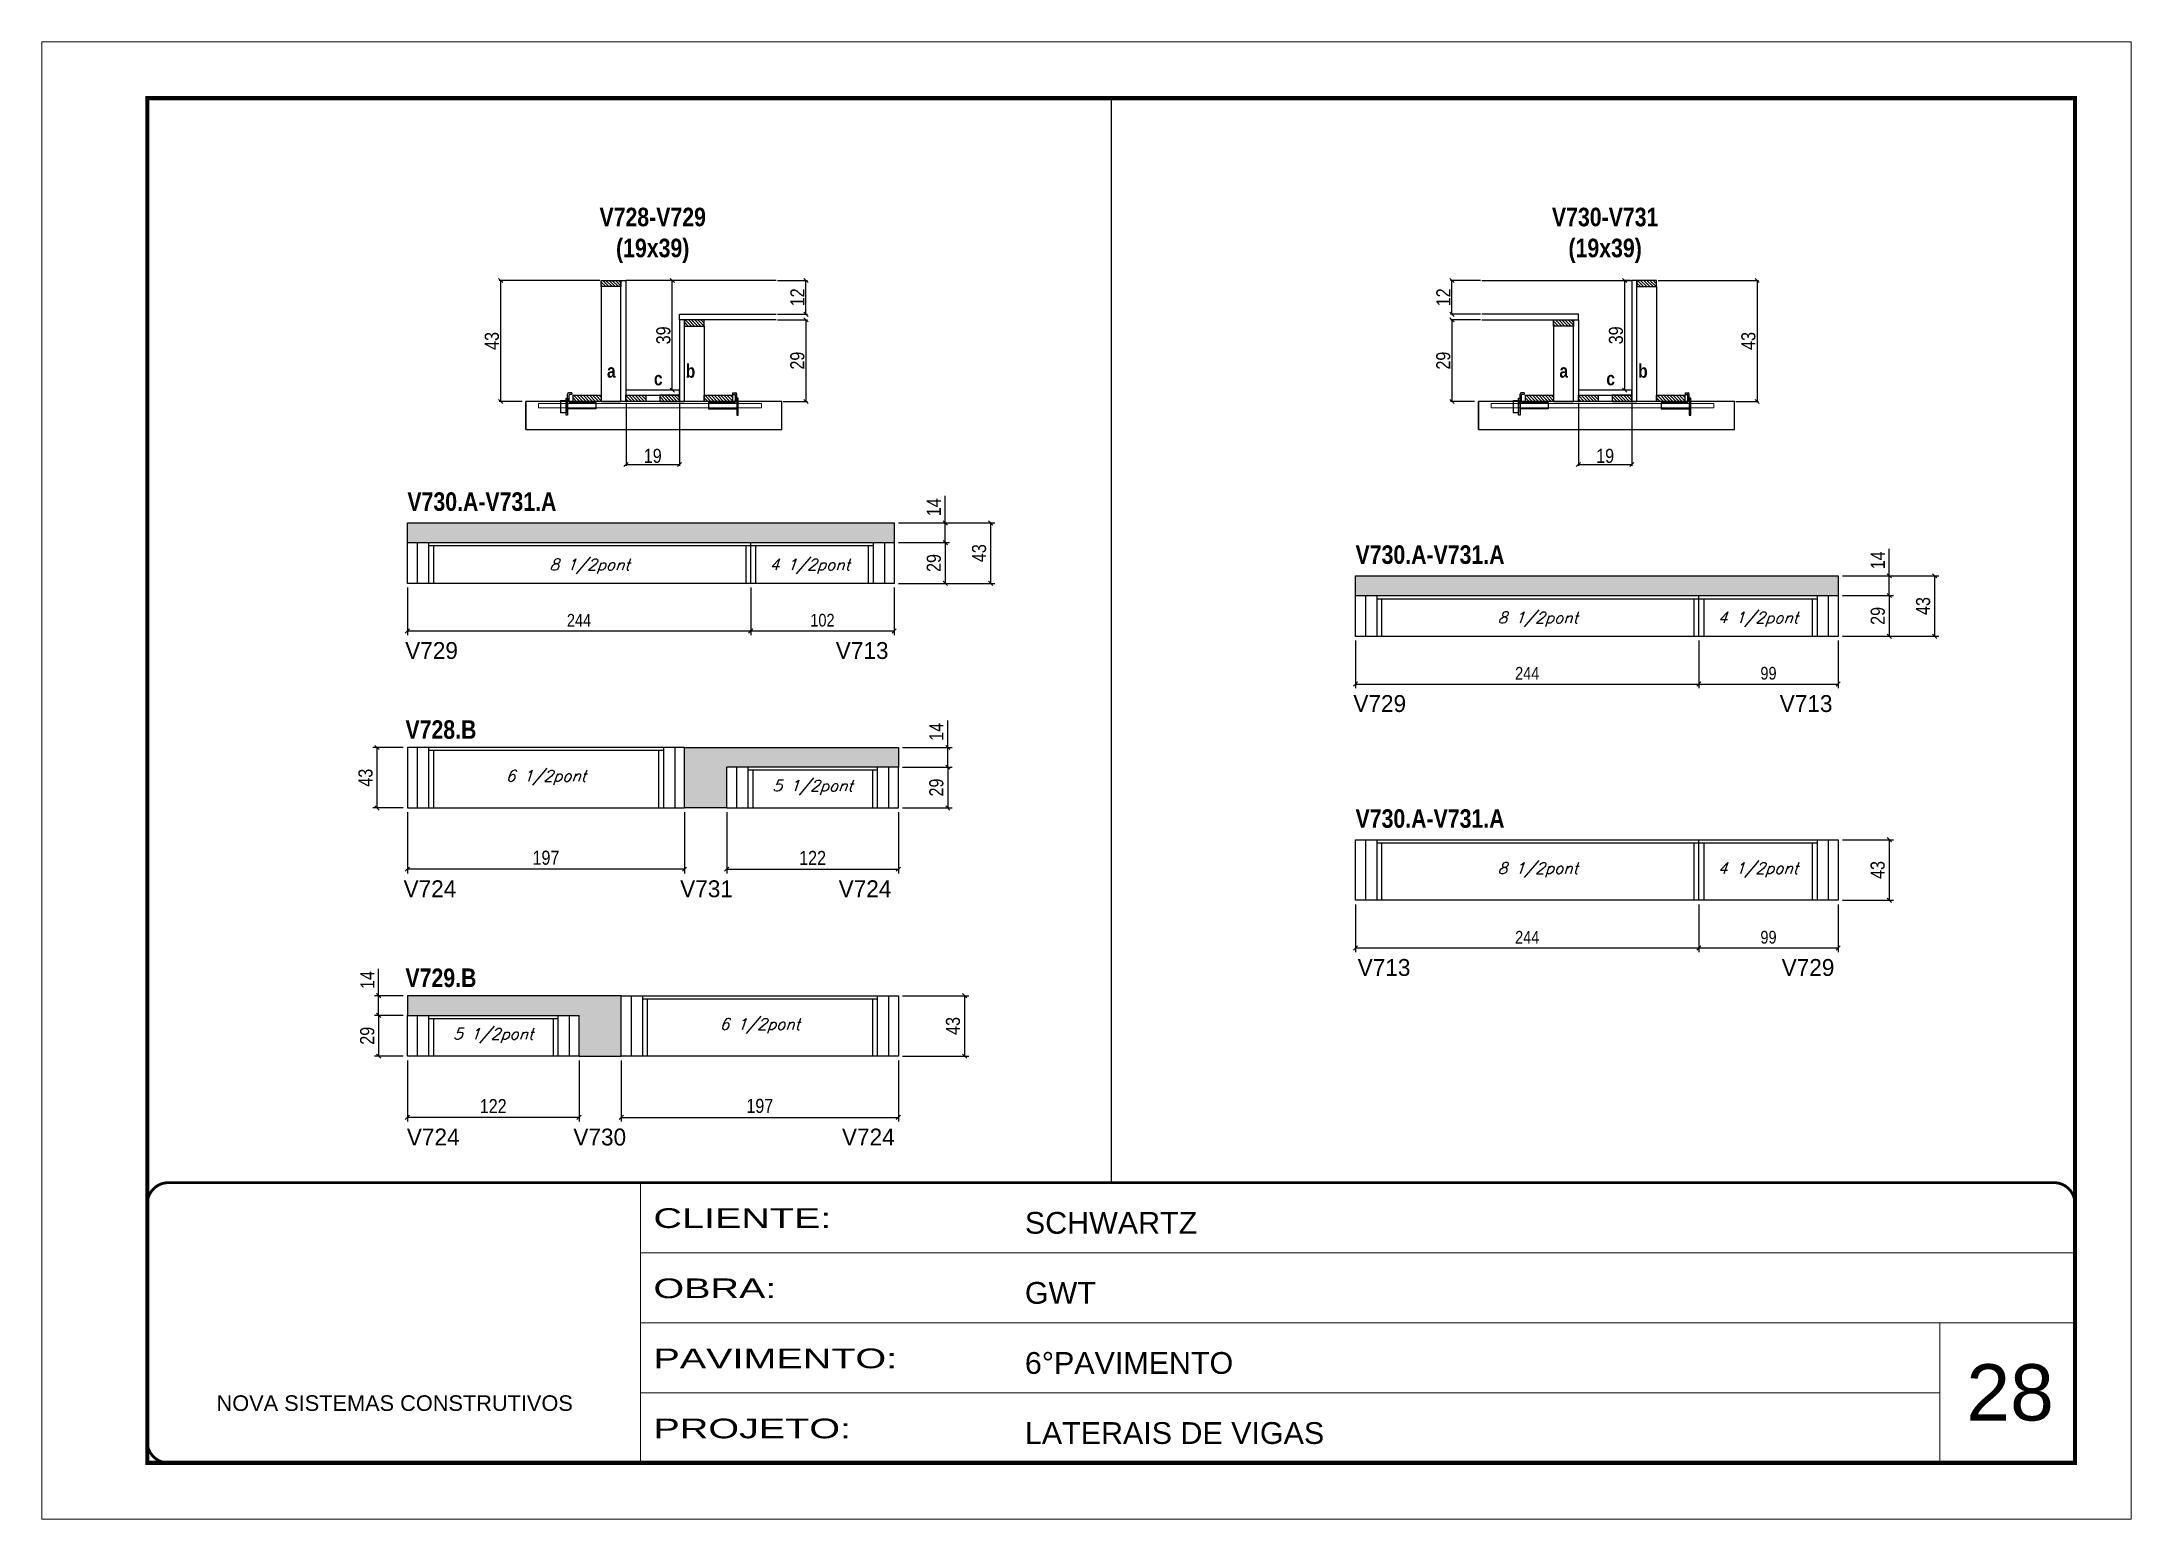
# Model space of a CAD drawing. Extents: x 13154 to 22413, y 1253 to 30260.
# Drawn here: x 17923 to 19408, y 21928 to 22978 of the extents above; entities that cross this region are included whole.
import ezdxf

# ---------------------------------------------------------------- set-up
doc = ezdxf.new("R2010")
doc.units = 0
doc.linetypes.add('CONTINUO', pattern=[0])
doc.linetypes.add('DASHED', pattern=[0.75, 0.5, -0.25])
for name, color, linetype in [('5', 5, 'Continuous'), ('barrote', 251, 'Continuous'), ('COTA', 241, 'Continuous'), ('detalhes', 4, 'Continuous'), ('NOMENCLATURA', 7, 'Continuous'), ('Painéis', 200, 'Continuous'), ('presilha', 1, 'Continuous'), ('SARR_2.2x10', 60, 'Continuous'), ('SARR_2.2x7', 40, 'Continuous'), ('SARR_3.5x7', 81, 'Continuous'), ('texto', 7, 'Continuous')]:
    doc.layers.add(name, color=color, linetype=linetype)
for name, color, linetype, lineweight in [('CARIMBO', 255, 'Continuous', 9), ('CONCRETO', 251, 'Continuous', 25), ('Folhas', 255, 'Continuous', 9), ('SARRAFO DE PRESSAO', 251, 'DASHED', 9), ('SCO-___-LAJ', 2, 'Continuous', 0)]:
    doc.layers.add(name, color=color, linetype=linetype, lineweight=lineweight)
doc.styles.add('ARIAL', font='arial.ttf')
doc.styles.add('COTA TECNICA', font='techl___.ttf', dxfattribs={"height": 10})
doc.styles.add('COTA TECNICA 2X', font='techl___.ttf', dxfattribs={"height": 10})
doc.styles.add('COTA TECNICA-50', font='techl___.ttf', dxfattribs={"height": 9})
doc.styles.add('Romans', font='romans.shx')
doc.styles.add('ROMAS860', font='ROMAS860.SHX')
doc.styles.add('TECNICA', font='techb___.ttf', dxfattribs={"height": 10})
doc.styles.add('Tecnologia', font='')
doc.styles.get('Tecnologia').set_extended_font_data('Forgotten Futurist')
doc.dimstyles.new('COTA PAINEL-50', dxfattribs={"dimtxt": 9, "dimasz": 3, "dimexe": 3, "dimexo": 3, "dimgap": 3, "dimtad": 1, "dimdec": 1, "dimzin": 12, "dimdsep": 46, "dimtxsty": 'COTA TECNICA-50', "dimblk1": 'OBLIQUE', "dimblk2": 'OBLIQUE', "dimsah": 1, "dimcen": 0.9, "dimclrd": 4, "dimclre": 4, "dimclrt": 240, "dimadec": 1, "dimazin": 3, "dimtfac": 1, "dimtdec": 1, "dimtmove": 0, "dimatfit": 3, "dimfxl": 1, "dimtolj": 1, "dimtzin": 12, "dimarcsym": 0})
doc.dimstyles.new('PAINEL', dxfattribs={"dimtxt": 10, "dimasz": 3, "dimexe": 3, "dimexo": 3, "dimgap": 3, "dimtad": 1, "dimdec": 1, "dimzin": 12, "dimdsep": 46, "dimtxsty": 'COTA TECNICA', "dimblk1": 'OBLIQUE', "dimblk2": 'OBLIQUE', "dimsah": 1, "dimcen": 0.9, "dimclrd": 4, "dimclre": 4, "dimclrt": 240, "dimadec": 1, "dimazin": 3, "dimtfac": 1, "dimtdec": 1, "dimtmove": 0, "dimatfit": 3, "dimfxl": 1, "dimtolj": 1, "dimtzin": 12, "dimarcsym": 0})
doc.dimstyles.new('SECAO', dxfattribs={"dimscale": 0.333333, "dimtxt": 5, "dimasz": 9, "dimexe": 3, "dimexo": 3, "dimgap": 3, "dimtad": 1, "dimdec": 1, "dimlfac": 0.5, "dimzin": 12, "dimdsep": 46, "dimtxsty": 'COTA TECNICA 2X', "dimblk1": 'OBLIQUE', "dimblk2": 'OBLIQUE', "dimsah": 1, "dimcen": 0.9, "dimclrd": 4, "dimclre": 4, "dimclrt": 240, "dimadec": 1, "dimazin": 3, "dimtfac": 1, "dimtdec": 1, "dimtmove": 0, "dimatfit": 3, "dimfxl": 1, "dimtolj": 1, "dimtzin": 12, "dimarcsym": 0})

msp = doc.modelspace()

# ---------------------------------------------------------------- texts
at = {"layer": '5', "linetype": 'Continuous', "style": 'ROMAS860'}
for s, rotation, p in [('V729', 359.99996, (18181.16, 22539.11)), ('V713', 359.99996, (18487.19, 22539.11)), ('V729', 359.99996, (18855.05, 22501.42)), ('V713', 359.99996, (19158.08, 22501.42)), ('V724', 359.99996, (18180, 22369.78)), ('V731', 359.99996, (18376.6, 22369.78)), ('V724', 359.99996, (18489.23, 22369.78)), ('V713', 0.00004, (18858.13, 22313.84)), ('V729', 0.00004, (19159.45, 22313.84)), ('V724', 0.00004, (18182.35, 22193.36)), ('V730', 0.00004, (18300.69, 22193.36)), ('V724', 0.00004, (18491.58, 22193.36))]:
    msp.add_text(s, height=12, rotation=rotation, dxfattribs=at).set_placement(p)
at = {"layer": 'CARIMBO', "style": 'ARIAL'}
msp.add_text('28', height=40, dxfattribs=at).set_placement((19290.74, 21997.87))
at = {"layer": 'detalhes', "style": 'TECNICA'}
for s, p in [('a', (18324.59, 22739)), ('c', (18357.93, 22733.57)), ('b', (18380.57, 22738.99)), ('a', (19001.51, 22739)), ('c', (19034.85, 22733.57)), ('b', (19057.49, 22738.99))]:
    msp.add_text(s, height=9.6, dxfattribs=at).set_placement(p)
at = {"layer": 'NOMENCLATURA', "style": 'TECNICA'}
for s, p in [('V730.A-V731.A', (18182.72, 22644.36)), ('V730.A-V731.A', (18856.61, 22606.67)), ('V728.B', (18181.34, 22482.34)), ('V730.A-V731.A', (18856.61, 22419.09)), ('V729.B', (18181.34, 22305.93))]:
    msp.add_text(s, height=13.2, dxfattribs=at).set_placement(p)
at = {"layer": 'NOMENCLATURA', "char_height": 13.2, "attachment_point": 2, "style": 'TECNICA'}
for s, insert in [('V728-V729\\P(19x39)', (18357.07, 22859.8)), ('V730-V731\\P(19x39)', (19033.99, 22859.8))]:
    msp.add_mtext_dynamic_manual_height_columns(s, width=300.2766, gutter_width=1, heights=[0], dxfattribs=dict(at, insert=insert))
at = {"layer": 'texto', "color": 2, "char_height": 8, "attachment_point": 5, "style": 'Romans'}
for s, insert in [('{\\Q19;\\C256;8 1/2pont}', (18312.22, 22604.84)), ('{\\Q19;\\C256;4 1/2pont}', (18468.72, 22604.84)), ('{\\Q19;\\C256;8 1/2pont}', (18986.11, 22567.15)), ('{\\Q19;\\C256;4 1/2pont}', (19142.61, 22567.15)), ('{\\Q19;\\C256;6 1/2pont}', (18281.22, 22454.72)), ('{\\Q19;\\C256;5 1/2pont}', (18470.72, 22447.72)), ('{\\Q19;\\C256;8 1/2pont}', (18986.11, 22389.07)), ('{\\Q19;\\C256;4 1/2pont}', (19142.61, 22389.07)), ('{\\Q19;\\C256;5 1/2pont}', (18243.72, 22271.3)), ('{\\Q19;\\C256;6 1/2pont}', (18433.22, 22278.3))]:
    msp.add_mtext(s, dxfattribs=dict(at, insert=insert))

# ---------------------------------------------------------------- blocks, each defined once
blk = doc.blocks.new('9999999999')
at = {"color": 30, "linetype": 'CONTINUO'}
for p, q in [((98564.6, 34230.2), (98564.6, 34429.4)), ((98564.6, 34379.6), (99584, 34379.6)), ((98564.6, 34329.8), (99488, 34329.8)), ((99584, 34329.8), (99488, 34329.8)), ((99488, 34329.8), (99488, 34230.2)), ((98564.6, 34280), (99488, 34280))]:
    blk.add_line(p, q, dxfattribs=at)
at = {"color": 30, "linetype": 'CONTINUO', "const_width": 2}
blk.add_lwpolyline([(99584, 34230.2), (99584, 34414.4, 0.414214), (99569, 34429.4), (98229, 34429.4, 0.414214), (98214, 34414.4), (98214, 34245.2, 0.414214), (98229, 34230.2), (99584, 34230.2)], format="xyb", dxfattribs=at)
at = {"layer": 'Folhas'}
blk.add_lwpolyline([(98139, 34190.2), (99624, 34190.2), (99624, 35240.2), (98139, 35240.2)], close=True, dxfattribs=at)
at = {"layer": 'Folhas', "color": 30, "const_width": 3}
blk.add_lwpolyline([(98214, 34230.2), (99584, 34230.2), (99584, 35200.2), (98214, 35200.2)], close=True, dxfattribs=at)
at = {"color": 7, "linetype": 'Continuous', "ltscale": 5, "style": 'ARIAL'}
for s, height, p in [('SCHWARTZ', 15.48, (98837.7, 34393.1)), ('GWT', 15.48, (98837.7, 34343.3)), ('6°PAVIMENTO', 15.483, (98837.7, 34293.5)), ('NOVA SISTEMAS CONSTRUTIVOS', 11.059, (98263.2, 34267.2)), ('LATERAIS DE VIGAS', 15.483, (98837.7, 34243.7))]:
    blk.add_text(s, height=height, dxfattribs=at).set_placement(p)
at = {"layer": 'Folhas', "color": 7, "style": 'Tecnologia', "width": 1.5}
for s, p in [('CLIENTE:', (98573.7, 34397.2)), ('OBRA:', (98573.7, 34347.3)), ('PAVIMENTO:', (98573.7, 34297.5)), ('PROJETO:', (98573.7, 34247.7))]:
    blk.add_text(s, height=14, dxfattribs=at).set_placement(p)
blk = doc.blocks.new('PRESILHA METÁLICA 1')
at = {"layer": 'presilha'}
for p, q in [((0, 13), (6, 13)), ((0, 13), (0, 0)), ((6, 0), (0, 0)), ((6, 15.5), (7.5, 15.5)), ((6, -2.5), (6, 15.5)), ((6, 13), (6, 0)), ((7.5, 10.6), (7.5, 19.9)), ((7.5, 15.5), (7.5, -2.5)), ((37.5, 4.1), (7.5, 4.1)), ((12, 21), (8.6, 21)), ((9, 11.6), (9, 18.9)), ((12, 19.5), (9.6, 19.5)), ((37.5, 11), (9.6, 11)), ((12, 21), (12, 19.5)), ((37.5, 11), (37.5, 4.1)), ((7.5, -2.5), (6, -2.5))]:
    blk.add_line(p, q, dxfattribs=at)
for centre, radius, start, end in [((8.6, 19.9), 1.14, 90, 180), ((9.6, 18.9), 0.57, 90, 180), ((9.6, 11.6), 0.57, 180, 270)]:
    blk.add_arc(centre, radius, start, end, dxfattribs=at)
blk = doc.blocks.new('PRESILHA METÁLICA 2')
at = {"layer": 'presilha'}
for p, q in [((-5.2, 23.5), (-5.2, 22)), ((-5.2, 23.5), (-1.9, 23.5)), ((-0.8, 14.6), (-0.8, 22.4)), ((-30.8, 13.5), (-30.8, 6.6)), ((-30.8, 13.5), (-2.8, 13.5)), ((-30.8, 6.6), (-0.8, 6.6)), ((-5.2, 22), (-2.8, 22)), ((-2.2, 14.1), (-2.2, 21.4)), ((0.8, 18), (-0.8, 18)), ((-0.8, 18), (-0.8, 0)), ((-0.8, 0), (0.8, 0)), ((0.8, 0), (0.8, 18))]:
    blk.add_line(p, q, dxfattribs=at)
for centre, radius, start, end in [((-1.9, 22.4), 1.14, 0, 90), ((-2.8, 21.4), 0.57, 0, 90), ((-2.8, 14.1), 0.57, 270, 0)]:
    blk.add_arc(centre, radius, start, end, dxfattribs=at)
blk = doc.blocks.new('_Oblique')
at = {"color": 0, "linetype": 'ByBlock', "lineweight": -2}
blk.add_line((-0.5, -0.5), (0.5, 0.5), dxfattribs=at)
blk = doc.blocks.new('*D997')
at = {"layer": 'COTA', "color": 4, "lineweight": -2, "transparency": 16777216}
for p, q in [((19071.6, 22808.1), (19143, 22808.1)), ((19142, 22808.1), (19142, 22722.1)), ((19126.8, 22722.1), (19143, 22722.1))]:
    blk.add_line(p, q, dxfattribs=at)
at = {"layer": 'Defpoints', "color": 0, "transparency": 16777216}
for p in [(19070.6, 22808.1), (19125.8, 22722.1), (19142, 22722.1)]:
    blk.add_point(p, dxfattribs=at)
at = {"layer": 'COTA', "color": 4, "lineweight": -2, "transparency": 16777216, "xscale": 3, "yscale": 3, "zscale": 3}
for p, rotation in [((19142, 22808.1), 90), ((19142, 22722.1), 270)]:
    blk.add_blockref('_Oblique', p, dxfattribs=dict(at, rotation=rotation))
at = {"layer": 'COTA', "color": 240, "transparency": 16777216, "insert": (19135.8, 22765.1), "char_height": 10, "attachment_point": 5, "rotation": 90, "style": 'COTA TECNICA 2X'}
blk.add_mtext('\\A1;43', dxfattribs=at)
blk = doc.blocks.new('*D999')
at = {"layer": 'COTA', "color": 4, "lineweight": -2, "transparency": 16777216}
for p, q in [((18945.3, 22780.1), (18924.1, 22780.1)), ((18925.1, 22780.1), (18925.1, 22722.1)), ((18941.2, 22722.1), (18924.1, 22722.1))]:
    blk.add_line(p, q, dxfattribs=at)
at = {"layer": 'Defpoints', "color": 0, "transparency": 16777216}
for p in [(18946.3, 22780.1), (18925.1, 22722.1), (18942.2, 22722.1)]:
    blk.add_point(p, dxfattribs=at)
at = {"layer": 'COTA', "color": 4, "lineweight": -2, "transparency": 16777216, "xscale": 3, "yscale": 3, "zscale": 3}
for p, rotation in [((18925.1, 22780.1), 90), ((18925.1, 22722.1), 270)]:
    blk.add_blockref('_Oblique', p, dxfattribs=dict(at, rotation=rotation))
at = {"layer": 'COTA', "color": 240, "transparency": 16777216, "insert": (18919, 22751.1), "char_height": 10, "attachment_point": 5, "rotation": 90, "style": 'COTA TECNICA 2X'}
blk.add_mtext('\\A1;29', dxfattribs=at)
blk = doc.blocks.new('*D1000')
at = {"layer": 'COTA', "color": 4, "lineweight": -2, "transparency": 16777216}
for p, q in [((19052, 22808.1), (19046.9, 22808.1)), ((19047.9, 22730.1), (19047.9, 22808.1)), ((19052, 22730.1), (19046.9, 22730.1))]:
    blk.add_line(p, q, dxfattribs=at)
at = {"layer": 'Defpoints', "color": 0, "transparency": 16777216}
for p in [(19047.9, 22808.1), (19053, 22808.1), (19053, 22730.1)]:
    blk.add_point(p, dxfattribs=at)
at = {"layer": 'COTA', "color": 4, "lineweight": -2, "transparency": 16777216, "xscale": 3, "yscale": 3, "zscale": 3}
for p, rotation in [((19047.9, 22808.1), 90), ((19047.9, 22730.1), 270)]:
    blk.add_blockref('_Oblique', p, dxfattribs=dict(at, rotation=rotation))
at = {"layer": 'COTA', "color": 240, "transparency": 16777216, "insert": (19041.7, 22769.1), "char_height": 10, "attachment_point": 5, "rotation": 90, "style": 'COTA TECNICA 2X'}
blk.add_mtext('\\A1;39', dxfattribs=at)
blk = doc.blocks.new('*D1001')
at = {"layer": 'COTA', "color": 4, "lineweight": -2, "transparency": 16777216}
for p, q in [((18945.3, 22808.1), (18924.1, 22808.1)), ((18925.1, 22784.1), (18925.1, 22808.1)), ((18945.3, 22784.1), (18924.1, 22784.1))]:
    blk.add_line(p, q, dxfattribs=at)
at = {"layer": 'Defpoints', "color": 0, "transparency": 16777216}
for p in [(18925.1, 22808.1), (18946.3, 22808.1), (18946.3, 22784.1)]:
    blk.add_point(p, dxfattribs=at)
at = {"layer": 'COTA', "color": 4, "lineweight": -2, "transparency": 16777216, "xscale": 3, "yscale": 3, "zscale": 3}
for p, rotation in [((18925.1, 22808.1), 90), ((18925.1, 22784.1), 270)]:
    blk.add_blockref('_Oblique', p, dxfattribs=dict(at, rotation=rotation))
at = {"layer": 'COTA', "color": 240, "transparency": 16777216, "insert": (18919, 22796.1), "char_height": 10, "attachment_point": 5, "rotation": 90, "style": 'COTA TECNICA 2X'}
blk.add_mtext('\\A1;12', dxfattribs=at)
blk = doc.blocks.new('*D1002')
at = {"layer": 'COTA', "color": 4, "lineweight": -2, "transparency": 16777216}
for p, q in [((19015, 22721.1), (19015, 22676.3)), ((19053, 22721.1), (19053, 22676.3)), ((19015, 22677.3), (19053, 22677.3))]:
    blk.add_line(p, q, dxfattribs=at)
at = {"layer": 'Defpoints', "color": 0, "transparency": 16777216}
for p in [(19015, 22722.1), (19053, 22722.1), (19053, 22677.3)]:
    blk.add_point(p, dxfattribs=at)
at = {"layer": 'COTA', "color": 4, "lineweight": -2, "transparency": 16777216, "xscale": 3, "yscale": 3, "zscale": 3, "rotation": 180}
blk.add_blockref('_Oblique', (19015, 22677.3), dxfattribs=at)
at = {"layer": 'COTA', "color": 4, "lineweight": -2, "transparency": 16777216, "xscale": 3, "yscale": 3, "zscale": 3}
blk.add_blockref('_Oblique', (19053, 22677.3), dxfattribs=at)
at = {"layer": 'COTA', "color": 240, "transparency": 16777216, "insert": (19034, 22683.4), "char_height": 10, "attachment_point": 5, "style": 'COTA TECNICA 2X'}
blk.add_mtext('\\A1;19', dxfattribs=at)
blk = doc.blocks.new('*D1003')
at = {"layer": 'COTA', "color": 4, "linetype": 'ByBlock', "lineweight": -2, "transparency": 16777216}
for p, q in [((18856.6, 22552.2), (18856.6, 22518.3)), ((19100.6, 22552.2), (19100.6, 22518.3)), ((18856.6, 22521.3), (19100.6, 22521.3))]:
    blk.add_line(p, q, dxfattribs=at)
at = {"layer": 'Defpoints', "color": 0, "linetype": 'ByBlock', "transparency": 16777216}
for p in [(18856.6, 22555.2), (19100.6, 22555.2), (19100.6, 22521.3)]:
    blk.add_point(p, dxfattribs=at)
at = {"layer": 'COTA', "color": 4, "linetype": 'ByBlock', "lineweight": -2, "transparency": 16777216, "xscale": 3, "yscale": 3, "zscale": 3, "rotation": 180}
blk.add_blockref('_Oblique', (18856.6, 22521.3), dxfattribs=at)
at = {"layer": 'COTA', "color": 4, "linetype": 'ByBlock', "lineweight": -2, "transparency": 16777216, "xscale": 3, "yscale": 3, "zscale": 3}
blk.add_blockref('_Oblique', (19100.6, 22521.3), dxfattribs=at)
at = {"layer": 'COTA', "color": 240, "linetype": 'ByBlock', "transparency": 16777216, "insert": (18978.6, 22528.9), "char_height": 9, "attachment_point": 5, "style": 'COTA TECNICA-50'}
blk.add_mtext('\\A1;244', dxfattribs=at)
blk = doc.blocks.new('*D1004')
at = {"layer": 'COTA', "color": 4, "linetype": 'ByBlock', "lineweight": -2, "transparency": 16777216}
for p, q in [((19100.6, 22552.2), (19100.6, 22518.3)), ((19199.6, 22552.2), (19199.6, 22518.3)), ((19100.6, 22521.3), (19199.6, 22521.3))]:
    blk.add_line(p, q, dxfattribs=at)
at = {"layer": 'Defpoints', "color": 0, "linetype": 'ByBlock', "transparency": 16777216}
for p in [(19100.6, 22555.2), (19199.6, 22555.2), (19199.6, 22521.3)]:
    blk.add_point(p, dxfattribs=at)
at = {"layer": 'COTA', "color": 4, "linetype": 'ByBlock', "lineweight": -2, "transparency": 16777216, "xscale": 3, "yscale": 3, "zscale": 3, "rotation": 180}
blk.add_blockref('_Oblique', (19100.6, 22521.3), dxfattribs=at)
at = {"layer": 'COTA', "color": 4, "linetype": 'ByBlock', "lineweight": -2, "transparency": 16777216, "xscale": 3, "yscale": 3, "zscale": 3}
blk.add_blockref('_Oblique', (19199.6, 22521.3), dxfattribs=at)
at = {"layer": 'COTA', "color": 240, "linetype": 'ByBlock', "transparency": 16777216, "insert": (19150.1, 22528.9), "char_height": 9, "attachment_point": 5, "style": 'COTA TECNICA-50'}
blk.add_mtext('\\A1;99', dxfattribs=at)
blk = doc.blocks.new('*D1005')
at = {"layer": 'COTA', "color": 4, "linetype": 'ByBlock', "lineweight": -2, "transparency": 16777216}
for p, q in [((19202.6, 22584.2), (19238.9, 22584.2)), ((19235.9, 22584.2), (19235.9, 22555.2)), ((19202.6, 22555.2), (19238.9, 22555.2))]:
    blk.add_line(p, q, dxfattribs=at)
at = {"layer": 'Defpoints', "color": 0, "linetype": 'ByBlock', "transparency": 16777216}
for p in [(19199.6, 22584.2), (19199.6, 22555.2), (19235.9, 22555.2)]:
    blk.add_point(p, dxfattribs=at)
at = {"layer": 'COTA', "color": 4, "linetype": 'ByBlock', "lineweight": -2, "transparency": 16777216, "xscale": 3, "yscale": 3, "zscale": 3}
for p, rotation in [((19235.9, 22584.2), 90), ((19235.9, 22555.2), 270)]:
    blk.add_blockref('_Oblique', p, dxfattribs=dict(at, rotation=rotation))
at = {"layer": 'COTA', "color": 240, "linetype": 'ByBlock', "transparency": 16777216, "insert": (19227.8, 22569.7), "char_height": 10, "attachment_point": 5, "rotation": 90, "style": 'COTA TECNICA'}
blk.add_mtext('\\A1;29', dxfattribs=at)
blk = doc.blocks.new('*D1006')
at = {"layer": 'COTA', "color": 4, "lineweight": -2, "transparency": 16777216}
for p, q in [((19235.9, 22598.2), (19235.9, 22617.3)), ((19202.6, 22598.2), (19238.9, 22598.2)), ((19235.9, 22584.2), (19235.9, 22598.2)), ((19202.6, 22584.2), (19238.9, 22584.2))]:
    blk.add_line(p, q, dxfattribs=at)
at = {"layer": 'Defpoints', "color": 0, "transparency": 16777216}
for p in [(19199.6, 22598.2), (19235.9, 22598.2), (19199.6, 22584.2)]:
    blk.add_point(p, dxfattribs=at)
at = {"layer": 'COTA', "color": 4, "lineweight": -2, "transparency": 16777216, "xscale": 3, "yscale": 3, "zscale": 3}
for p, rotation in [((19235.9, 22598.2), 90), ((19235.9, 22584.2), 270)]:
    blk.add_blockref('_Oblique', p, dxfattribs=dict(at, rotation=rotation))
at = {"layer": 'COTA', "color": 240, "transparency": 16777216, "insert": (19227.8, 22609.2), "char_height": 10, "attachment_point": 5, "rotation": 90, "style": 'COTA TECNICA'}
blk.add_mtext('\\A1;14', dxfattribs=at)
blk = doc.blocks.new('*D1007')
at = {"layer": 'COTA', "color": 4, "lineweight": -2, "transparency": 16777216}
for p, q in [((19202.6, 22598.2), (19271.2, 22598.2)), ((19268.2, 22555.2), (19268.2, 22598.2)), ((19202.6, 22555.2), (19271.2, 22555.2))]:
    blk.add_line(p, q, dxfattribs=at)
at = {"layer": 'Defpoints', "color": 0, "transparency": 16777216}
for p in [(19199.6, 22598.2), (19268.2, 22598.2), (19199.6, 22555.2)]:
    blk.add_point(p, dxfattribs=at)
at = {"layer": 'COTA', "color": 4, "lineweight": -2, "transparency": 16777216, "xscale": 3, "yscale": 3, "zscale": 3}
for p, rotation in [((19268.2, 22598.2), 90), ((19268.2, 22555.2), 270)]:
    blk.add_blockref('_Oblique', p, dxfattribs=dict(at, rotation=rotation))
at = {"layer": 'COTA', "color": 240, "transparency": 16777216, "insert": (19260, 22576.7), "char_height": 10, "attachment_point": 5, "rotation": 90, "style": 'COTA TECNICA'}
blk.add_mtext('\\A1;43', dxfattribs=at)
blk = doc.blocks.new('*D1008')
at = {"layer": 'COTA', "color": 4, "linetype": 'ByBlock', "lineweight": -2, "transparency": 16777216}
for p, q in [((18856.6, 22364.6), (18856.6, 22330.7)), ((19100.6, 22364.6), (19100.6, 22330.7)), ((18856.6, 22333.7), (19100.6, 22333.7))]:
    blk.add_line(p, q, dxfattribs=at)
at = {"layer": 'Defpoints', "color": 0, "linetype": 'ByBlock', "transparency": 16777216}
for p in [(18856.6, 22367.6), (19100.6, 22367.6), (19100.6, 22333.7)]:
    blk.add_point(p, dxfattribs=at)
at = {"layer": 'COTA', "color": 4, "linetype": 'ByBlock', "lineweight": -2, "transparency": 16777216, "xscale": 3, "yscale": 3, "zscale": 3, "rotation": 180}
blk.add_blockref('_Oblique', (18856.6, 22333.7), dxfattribs=at)
at = {"layer": 'COTA', "color": 4, "linetype": 'ByBlock', "lineweight": -2, "transparency": 16777216, "xscale": 3, "yscale": 3, "zscale": 3}
blk.add_blockref('_Oblique', (19100.6, 22333.7), dxfattribs=at)
at = {"layer": 'COTA', "color": 240, "linetype": 'ByBlock', "transparency": 16777216, "insert": (18978.6, 22341.3), "char_height": 9, "attachment_point": 5, "style": 'COTA TECNICA-50'}
blk.add_mtext('\\A1;244', dxfattribs=at)
blk = doc.blocks.new('*D1009')
at = {"layer": 'COTA', "color": 4, "linetype": 'ByBlock', "lineweight": -2, "transparency": 16777216}
for p, q in [((19100.6, 22364.6), (19100.6, 22330.7)), ((19199.6, 22364.6), (19199.6, 22330.7)), ((19100.6, 22333.7), (19199.6, 22333.7))]:
    blk.add_line(p, q, dxfattribs=at)
at = {"layer": 'Defpoints', "color": 0, "linetype": 'ByBlock', "transparency": 16777216}
for p in [(19100.6, 22367.6), (19199.6, 22367.6), (19199.6, 22333.7)]:
    blk.add_point(p, dxfattribs=at)
at = {"layer": 'COTA', "color": 4, "linetype": 'ByBlock', "lineweight": -2, "transparency": 16777216, "xscale": 3, "yscale": 3, "zscale": 3, "rotation": 180}
blk.add_blockref('_Oblique', (19100.6, 22333.7), dxfattribs=at)
at = {"layer": 'COTA', "color": 4, "linetype": 'ByBlock', "lineweight": -2, "transparency": 16777216, "xscale": 3, "yscale": 3, "zscale": 3}
blk.add_blockref('_Oblique', (19199.6, 22333.7), dxfattribs=at)
at = {"layer": 'COTA', "color": 240, "linetype": 'ByBlock', "transparency": 16777216, "insert": (19150.1, 22341.3), "char_height": 9, "attachment_point": 5, "style": 'COTA TECNICA-50'}
blk.add_mtext('\\A1;99', dxfattribs=at)
blk = doc.blocks.new('*D1010')
at = {"layer": 'COTA', "color": 4, "linetype": 'ByBlock', "lineweight": -2, "transparency": 16777216}
for p, q in [((19202.6, 22410.6), (19238.9, 22410.6)), ((19235.9, 22410.6), (19235.9, 22367.6)), ((19202.6, 22367.6), (19238.9, 22367.6))]:
    blk.add_line(p, q, dxfattribs=at)
at = {"layer": 'Defpoints', "color": 0, "linetype": 'ByBlock', "transparency": 16777216}
for p in [(19199.6, 22410.6), (19199.6, 22367.6), (19235.9, 22367.6)]:
    blk.add_point(p, dxfattribs=at)
at = {"layer": 'COTA', "color": 4, "linetype": 'ByBlock', "lineweight": -2, "transparency": 16777216, "xscale": 3, "yscale": 3, "zscale": 3}
for p, rotation in [((19235.9, 22410.6), 90), ((19235.9, 22367.6), 270)]:
    blk.add_blockref('_Oblique', p, dxfattribs=dict(at, rotation=rotation))
at = {"layer": 'COTA', "color": 240, "linetype": 'ByBlock', "transparency": 16777216, "insert": (19227.7, 22389.1), "char_height": 10, "attachment_point": 5, "rotation": 90, "style": 'COTA TECNICA'}
blk.add_mtext('\\A1;43', dxfattribs=at)
blk = doc.blocks.new('*D1011')
at = {"layer": 'COTA', "color": 4, "lineweight": -2, "transparency": 16777216}
for p, q in [((18319.5, 22808.1), (18248, 22808.1)), ((18249, 22808.1), (18249, 22722.1)), ((18264.3, 22722.1), (18248, 22722.1))]:
    blk.add_line(p, q, dxfattribs=at)
at = {"layer": 'Defpoints', "color": 0, "transparency": 16777216}
for p in [(18320.5, 22808.1), (18249, 22722.1), (18265.3, 22722.1)]:
    blk.add_point(p, dxfattribs=at)
at = {"layer": 'COTA', "color": 4, "lineweight": -2, "transparency": 16777216, "xscale": 3, "yscale": 3, "zscale": 3}
for p, rotation in [((18249, 22808.1), 90), ((18249, 22722.1), 270)]:
    blk.add_blockref('_Oblique', p, dxfattribs=dict(at, rotation=rotation))
at = {"layer": 'COTA', "color": 240, "transparency": 16777216, "insert": (18242.8, 22765.1), "char_height": 10, "attachment_point": 5, "rotation": 90, "style": 'COTA TECNICA 2X'}
blk.add_mtext('\\A1;43', dxfattribs=at)
blk = doc.blocks.new('*D1012')
at = {"layer": 'COTA', "color": 4, "lineweight": -2, "transparency": 16777216}
for p, q in [((18445.8, 22780.1), (18467, 22780.1)), ((18466, 22780.1), (18466, 22722.1)), ((18449.9, 22722.1), (18467, 22722.1))]:
    blk.add_line(p, q, dxfattribs=at)
at = {"layer": 'Defpoints', "color": 0, "transparency": 16777216}
for p in [(18444.8, 22780.1), (18448.9, 22722.1), (18466, 22722.1)]:
    blk.add_point(p, dxfattribs=at)
at = {"layer": 'COTA', "color": 4, "lineweight": -2, "transparency": 16777216, "xscale": 3, "yscale": 3, "zscale": 3}
for p, rotation in [((18466, 22780.1), 90), ((18466, 22722.1), 270)]:
    blk.add_blockref('_Oblique', p, dxfattribs=dict(at, rotation=rotation))
at = {"layer": 'COTA', "color": 240, "transparency": 16777216, "insert": (18459.9, 22751.1), "char_height": 10, "attachment_point": 5, "rotation": 90, "style": 'COTA TECNICA 2X'}
blk.add_mtext('\\A1;29', dxfattribs=at)
blk = doc.blocks.new('*D1013')
at = {"layer": 'COTA', "color": 4, "lineweight": -2, "transparency": 16777216}
for p, q in [((18375.1, 22808.1), (18370, 22808.1)), ((18371, 22730.1), (18371, 22808.1)), ((18375.1, 22730.1), (18370, 22730.1))]:
    blk.add_line(p, q, dxfattribs=at)
at = {"layer": 'Defpoints', "color": 0, "transparency": 16777216}
for p in [(18371, 22808.1), (18376.1, 22808.1), (18376.1, 22730.1)]:
    blk.add_point(p, dxfattribs=at)
at = {"layer": 'COTA', "color": 4, "lineweight": -2, "transparency": 16777216, "xscale": 3, "yscale": 3, "zscale": 3}
for p, rotation in [((18371, 22808.1), 90), ((18371, 22730.1), 270)]:
    blk.add_blockref('_Oblique', p, dxfattribs=dict(at, rotation=rotation))
at = {"layer": 'COTA', "color": 240, "transparency": 16777216, "insert": (18364.7, 22769.1), "char_height": 10, "attachment_point": 5, "rotation": 90, "style": 'COTA TECNICA 2X'}
blk.add_mtext('\\A1;39', dxfattribs=at)
blk = doc.blocks.new('*D1014')
at = {"layer": 'COTA', "color": 4, "lineweight": -2, "transparency": 16777216}
for p, q in [((18445.8, 22808.1), (18467, 22808.1)), ((18466, 22784.1), (18466, 22808.1)), ((18445.8, 22784.1), (18467, 22784.1))]:
    blk.add_line(p, q, dxfattribs=at)
at = {"layer": 'Defpoints', "color": 0, "transparency": 16777216}
for p in [(18444.8, 22808.1), (18466, 22808.1), (18444.8, 22784.1)]:
    blk.add_point(p, dxfattribs=at)
at = {"layer": 'COTA', "color": 4, "lineweight": -2, "transparency": 16777216, "xscale": 3, "yscale": 3, "zscale": 3}
for p, rotation in [((18466, 22808.1), 90), ((18466, 22784.1), 270)]:
    blk.add_blockref('_Oblique', p, dxfattribs=dict(at, rotation=rotation))
at = {"layer": 'COTA', "color": 240, "transparency": 16777216, "insert": (18459.9, 22796.1), "char_height": 10, "attachment_point": 5, "rotation": 90, "style": 'COTA TECNICA 2X'}
blk.add_mtext('\\A1;12', dxfattribs=at)
blk = doc.blocks.new('*D1015')
at = {"layer": 'COTA', "color": 4, "lineweight": -2, "transparency": 16777216}
for p, q in [((18338.1, 22721.1), (18338.1, 22676.3)), ((18376.1, 22721.1), (18376.1, 22676.3)), ((18338.1, 22677.3), (18376.1, 22677.3))]:
    blk.add_line(p, q, dxfattribs=at)
at = {"layer": 'Defpoints', "color": 0, "transparency": 16777216}
for p in [(18338.1, 22722.1), (18376.1, 22722.1), (18376.1, 22677.3)]:
    blk.add_point(p, dxfattribs=at)
at = {"layer": 'COTA', "color": 4, "lineweight": -2, "transparency": 16777216, "xscale": 3, "yscale": 3, "zscale": 3, "rotation": 180}
blk.add_blockref('_Oblique', (18338.1, 22677.3), dxfattribs=at)
at = {"layer": 'COTA', "color": 4, "lineweight": -2, "transparency": 16777216, "xscale": 3, "yscale": 3, "zscale": 3}
blk.add_blockref('_Oblique', (18376.1, 22677.3), dxfattribs=at)
at = {"layer": 'COTA', "color": 240, "transparency": 16777216, "insert": (18357.1, 22683.4), "char_height": 10, "attachment_point": 5, "style": 'COTA TECNICA 2X'}
blk.add_mtext('\\A1;19', dxfattribs=at)
blk = doc.blocks.new('*D1017')
at = {"layer": 'COTA', "color": 4, "linetype": 'ByBlock', "lineweight": -2, "transparency": 16777216}
for p, q in [((18182.7, 22589.8), (18182.7, 22556)), ((18426.7, 22589.8), (18426.7, 22556)), ((18182.7, 22559), (18426.7, 22559))]:
    blk.add_line(p, q, dxfattribs=at)
at = {"layer": 'Defpoints', "color": 0, "linetype": 'ByBlock', "transparency": 16777216}
for p in [(18182.7, 22592.8), (18426.7, 22592.8), (18426.7, 22559)]:
    blk.add_point(p, dxfattribs=at)
at = {"layer": 'COTA', "color": 4, "linetype": 'ByBlock', "lineweight": -2, "transparency": 16777216, "xscale": 3, "yscale": 3, "zscale": 3, "rotation": 180}
blk.add_blockref('_Oblique', (18182.7, 22559), dxfattribs=at)
at = {"layer": 'COTA', "color": 4, "linetype": 'ByBlock', "lineweight": -2, "transparency": 16777216, "xscale": 3, "yscale": 3, "zscale": 3}
blk.add_blockref('_Oblique', (18426.7, 22559), dxfattribs=at)
at = {"layer": 'COTA', "color": 240, "linetype": 'ByBlock', "transparency": 16777216, "insert": (18304.7, 22566.6), "char_height": 9, "attachment_point": 5, "style": 'COTA TECNICA-50'}
blk.add_mtext('\\A1;244', dxfattribs=at)
blk = doc.blocks.new('*D1018')
at = {"layer": 'COTA', "color": 4, "linetype": 'ByBlock', "lineweight": -2, "transparency": 16777216}
for p, q in [((18426.7, 22589.8), (18426.7, 22556)), ((18528.7, 22589.8), (18528.7, 22556)), ((18426.7, 22559), (18528.7, 22559))]:
    blk.add_line(p, q, dxfattribs=at)
at = {"layer": 'Defpoints', "color": 0, "linetype": 'ByBlock', "transparency": 16777216}
for p in [(18426.7, 22592.8), (18528.7, 22592.8), (18528.7, 22559)]:
    blk.add_point(p, dxfattribs=at)
at = {"layer": 'COTA', "color": 4, "linetype": 'ByBlock', "lineweight": -2, "transparency": 16777216, "xscale": 3, "yscale": 3, "zscale": 3, "rotation": 180}
blk.add_blockref('_Oblique', (18426.7, 22559), dxfattribs=at)
at = {"layer": 'COTA', "color": 4, "linetype": 'ByBlock', "lineweight": -2, "transparency": 16777216, "xscale": 3, "yscale": 3, "zscale": 3}
blk.add_blockref('_Oblique', (18528.7, 22559), dxfattribs=at)
at = {"layer": 'COTA', "color": 240, "linetype": 'ByBlock', "transparency": 16777216, "insert": (18477.7, 22566.6), "char_height": 9, "attachment_point": 5, "style": 'COTA TECNICA-50'}
blk.add_mtext('\\A1;102', dxfattribs=at)
blk = doc.blocks.new('*D1019')
at = {"layer": 'COTA', "color": 4, "linetype": 'ByBlock', "lineweight": -2, "transparency": 16777216}
for p, q in [((18531.7, 22621.8), (18568, 22621.8)), ((18565, 22621.8), (18565, 22592.8)), ((18531.7, 22592.8), (18568, 22592.8))]:
    blk.add_line(p, q, dxfattribs=at)
at = {"layer": 'Defpoints', "color": 0, "linetype": 'ByBlock', "transparency": 16777216}
for p in [(18528.7, 22621.8), (18528.7, 22592.8), (18565, 22592.8)]:
    blk.add_point(p, dxfattribs=at)
at = {"layer": 'COTA', "color": 4, "linetype": 'ByBlock', "lineweight": -2, "transparency": 16777216, "xscale": 3, "yscale": 3, "zscale": 3}
for p, rotation in [((18565, 22621.8), 90), ((18565, 22592.8), 270)]:
    blk.add_blockref('_Oblique', p, dxfattribs=dict(at, rotation=rotation))
at = {"layer": 'COTA', "color": 240, "linetype": 'ByBlock', "transparency": 16777216, "insert": (18556.9, 22607.3), "char_height": 10, "attachment_point": 5, "rotation": 90, "style": 'COTA TECNICA'}
blk.add_mtext('\\A1;29', dxfattribs=at)
blk = doc.blocks.new('*D1020')
at = {"layer": 'COTA', "color": 4, "lineweight": -2, "transparency": 16777216}
for p, q in [((18565, 22635.8), (18565, 22655)), ((18531.7, 22635.8), (18568, 22635.8)), ((18565, 22621.8), (18565, 22635.8)), ((18531.7, 22621.8), (18568, 22621.8))]:
    blk.add_line(p, q, dxfattribs=at)
at = {"layer": 'Defpoints', "color": 0, "transparency": 16777216}
for p in [(18528.7, 22635.8), (18565, 22635.8), (18528.7, 22621.8)]:
    blk.add_point(p, dxfattribs=at)
at = {"layer": 'COTA', "color": 4, "lineweight": -2, "transparency": 16777216, "xscale": 3, "yscale": 3, "zscale": 3}
for p, rotation in [((18565, 22635.8), 90), ((18565, 22621.8), 270)]:
    blk.add_blockref('_Oblique', p, dxfattribs=dict(at, rotation=rotation))
at = {"layer": 'COTA', "color": 240, "transparency": 16777216, "insert": (18556.9, 22646.9), "char_height": 10, "attachment_point": 5, "rotation": 90, "style": 'COTA TECNICA'}
blk.add_mtext('\\A1;14', dxfattribs=at)
blk = doc.blocks.new('*D1016')
at = {"layer": 'COTA', "color": 4, "lineweight": -2, "transparency": 16777216}
for p, q in [((18531.7, 22635.8), (18600.3, 22635.8)), ((18597.3, 22592.8), (18597.3, 22635.8)), ((18531.7, 22592.8), (18600.3, 22592.8))]:
    blk.add_line(p, q, dxfattribs=at)
at = {"layer": 'Defpoints', "color": 0, "transparency": 16777216}
for p in [(18528.7, 22635.8), (18597.3, 22635.8), (18528.7, 22592.8)]:
    blk.add_point(p, dxfattribs=at)
at = {"layer": 'COTA', "color": 4, "lineweight": -2, "transparency": 16777216, "xscale": 3, "yscale": 3, "zscale": 3}
for p, rotation in [((18597.3, 22635.8), 90), ((18597.3, 22592.8), 270)]:
    blk.add_blockref('_Oblique', p, dxfattribs=dict(at, rotation=rotation))
at = {"layer": 'COTA', "color": 240, "transparency": 16777216, "insert": (18589.1, 22614.3), "char_height": 10, "attachment_point": 5, "rotation": 90, "style": 'COTA TECNICA'}
blk.add_mtext('\\A1;43', dxfattribs=at)
blk = doc.blocks.new('*D1022')
at = {"layer": 'COTA', "color": 4, "linetype": 'ByBlock', "lineweight": -2, "transparency": 16777216}
for p, q in [((18409.7, 22430.2), (18409.7, 22386.7)), ((18531.7, 22430.2), (18531.7, 22386.7)), ((18409.7, 22389.7), (18531.7, 22389.7))]:
    blk.add_line(p, q, dxfattribs=at)
at = {"layer": 'Defpoints', "color": 0, "linetype": 'ByBlock', "transparency": 16777216}
for p in [(18409.7, 22433.2), (18531.7, 22433.2), (18531.7, 22389.7)]:
    blk.add_point(p, dxfattribs=at)
at = {"layer": 'COTA', "color": 4, "linetype": 'ByBlock', "lineweight": -2, "transparency": 16777216, "xscale": 3, "yscale": 3, "zscale": 3, "rotation": 180}
blk.add_blockref('_Oblique', (18409.7, 22389.7), dxfattribs=at)
at = {"layer": 'COTA', "color": 4, "linetype": 'ByBlock', "lineweight": -2, "transparency": 16777216, "xscale": 3, "yscale": 3, "zscale": 3}
blk.add_blockref('_Oblique', (18531.7, 22389.7), dxfattribs=at)
at = {"layer": 'COTA', "color": 240, "linetype": 'ByBlock', "transparency": 16777216, "insert": (18470.7, 22397.7), "char_height": 10, "attachment_point": 5, "style": 'COTA TECNICA'}
blk.add_mtext('\\A1;122', dxfattribs=at)
blk = doc.blocks.new('*D1023')
at = {"layer": 'COTA', "color": 4, "lineweight": -2, "transparency": 16777216}
for p, q in [((18182.7, 22430.2), (18182.7, 22386.7)), ((18379.7, 22430.2), (18379.7, 22386.7)), ((18379.7, 22389.7), (18182.7, 22389.7))]:
    blk.add_line(p, q, dxfattribs=at)
at = {"layer": 'Defpoints', "color": 0, "transparency": 16777216}
for p in [(18182.7, 22433.2), (18379.7, 22433.2), (18182.7, 22389.7)]:
    blk.add_point(p, dxfattribs=at)
at = {"layer": 'COTA', "color": 4, "lineweight": -2, "transparency": 16777216, "xscale": 3, "yscale": 3, "zscale": 3, "rotation": 180}
blk.add_blockref('_Oblique', (18182.7, 22389.7), dxfattribs=at)
at = {"layer": 'COTA', "color": 4, "lineweight": -2, "transparency": 16777216, "xscale": 3, "yscale": 3, "zscale": 3}
blk.add_blockref('_Oblique', (18379.7, 22389.7), dxfattribs=at)
at = {"layer": 'COTA', "color": 240, "transparency": 16777216, "insert": (18281.2, 22397.8), "char_height": 10, "attachment_point": 5, "style": 'COTA TECNICA'}
blk.add_mtext('\\A1;197', dxfattribs=at)
blk = doc.blocks.new('*D1024')
at = {"layer": 'COTA', "color": 4, "lineweight": -2, "transparency": 16777216}
for p, q in [((18179.7, 22476.2), (18158.2, 22476.2)), ((18161.2, 22433.2), (18161.2, 22476.2)), ((18179.7, 22433.2), (18158.2, 22433.2))]:
    blk.add_line(p, q, dxfattribs=at)
at = {"layer": 'Defpoints', "color": 0, "transparency": 16777216}
for p in [(18161.2, 22476.2), (18182.7, 22476.2), (18182.7, 22433.2)]:
    blk.add_point(p, dxfattribs=at)
at = {"layer": 'COTA', "color": 4, "lineweight": -2, "transparency": 16777216, "xscale": 3, "yscale": 3, "zscale": 3}
for p, rotation in [((18161.2, 22476.2), 90), ((18161.2, 22433.2), 270)]:
    blk.add_blockref('_Oblique', p, dxfattribs=dict(at, rotation=rotation))
at = {"layer": 'COTA', "color": 240, "transparency": 16777216, "insert": (18153, 22454.7), "char_height": 10, "attachment_point": 5, "rotation": 90, "style": 'COTA TECNICA'}
blk.add_mtext('\\A1;43', dxfattribs=at)
blk = doc.blocks.new('*D1025')
at = {"layer": 'COTA', "color": 4, "lineweight": -2, "transparency": 16777216}
for p, q in [((18534.7, 22462.2), (18569.8, 22462.2)), ((18566.8, 22462.2), (18566.8, 22433.2)), ((18534.7, 22433.2), (18569.8, 22433.2))]:
    blk.add_line(p, q, dxfattribs=at)
at = {"layer": 'Defpoints', "color": 0, "transparency": 16777216}
for p in [(18531.7, 22462.2), (18531.7, 22433.2), (18566.8, 22433.2)]:
    blk.add_point(p, dxfattribs=at)
at = {"layer": 'COTA', "color": 4, "lineweight": -2, "transparency": 16777216, "xscale": 3, "yscale": 3, "zscale": 3}
for p, rotation in [((18566.8, 22462.2), 90), ((18566.8, 22433.2), 270)]:
    blk.add_blockref('_Oblique', p, dxfattribs=dict(at, rotation=rotation))
at = {"layer": 'COTA', "color": 240, "transparency": 16777216, "insert": (18558.7, 22447.7), "char_height": 10, "attachment_point": 5, "rotation": 90, "style": 'COTA TECNICA'}
blk.add_mtext('\\A1;29', dxfattribs=at)
blk = doc.blocks.new('*D1026')
at = {"layer": 'COTA', "color": 4, "lineweight": -2, "transparency": 16777216}
for p, q in [((18566.8, 22476.2), (18566.8, 22495.3)), ((18534.7, 22476.2), (18569.8, 22476.2)), ((18566.8, 22462.2), (18566.8, 22476.2)), ((18534.7, 22462.2), (18569.8, 22462.2))]:
    blk.add_line(p, q, dxfattribs=at)
at = {"layer": 'Defpoints', "color": 0, "transparency": 16777216}
for p in [(18531.7, 22476.2), (18566.8, 22476.2), (18531.7, 22462.2)]:
    blk.add_point(p, dxfattribs=at)
at = {"layer": 'COTA', "color": 4, "lineweight": -2, "transparency": 16777216, "xscale": 3, "yscale": 3, "zscale": 3}
for p, rotation in [((18566.8, 22476.2), 90), ((18566.8, 22462.2), 270)]:
    blk.add_blockref('_Oblique', p, dxfattribs=dict(at, rotation=rotation))
at = {"layer": 'COTA', "color": 240, "transparency": 16777216, "insert": (18558.7, 22487.3), "char_height": 10, "attachment_point": 5, "rotation": 90, "style": 'COTA TECNICA'}
blk.add_mtext('\\A1;14', dxfattribs=at)
blk = doc.blocks.new('*D1027')
at = {"layer": 'COTA', "color": 4, "linetype": 'ByBlock', "lineweight": -2, "transparency": 16777216}
for p, q in [((18182.7, 22253.8), (18182.7, 22210.3)), ((18304.7, 22253.8), (18304.7, 22210.3)), ((18304.7, 22213.3), (18182.7, 22213.3))]:
    blk.add_line(p, q, dxfattribs=at)
at = {"layer": 'Defpoints', "color": 0, "linetype": 'ByBlock', "transparency": 16777216}
for p in [(18182.7, 22256.8), (18304.7, 22256.8), (18182.7, 22213.3)]:
    blk.add_point(p, dxfattribs=at)
at = {"layer": 'COTA', "color": 4, "linetype": 'ByBlock', "lineweight": -2, "transparency": 16777216, "xscale": 3, "yscale": 3, "zscale": 3, "rotation": 180}
blk.add_blockref('_Oblique', (18182.7, 22213.3), dxfattribs=at)
at = {"layer": 'COTA', "color": 4, "linetype": 'ByBlock', "lineweight": -2, "transparency": 16777216, "xscale": 3, "yscale": 3, "zscale": 3}
blk.add_blockref('_Oblique', (18304.7, 22213.3), dxfattribs=at)
at = {"layer": 'COTA', "color": 240, "linetype": 'ByBlock', "transparency": 16777216, "insert": (18243.7, 22221.3), "char_height": 10, "attachment_point": 5, "style": 'COTA TECNICA'}
blk.add_mtext('\\A1;122', dxfattribs=at)
blk = doc.blocks.new('*D1028')
at = {"layer": 'COTA', "color": 4, "lineweight": -2, "transparency": 16777216}
for p, q in [((18334.7, 22253.8), (18334.7, 22210.3)), ((18531.7, 22253.8), (18531.7, 22210.3)), ((18334.7, 22213.3), (18531.7, 22213.3))]:
    blk.add_line(p, q, dxfattribs=at)
at = {"layer": 'Defpoints', "color": 0, "transparency": 16777216}
for p in [(18334.7, 22256.8), (18531.7, 22256.8), (18531.7, 22213.3)]:
    blk.add_point(p, dxfattribs=at)
at = {"layer": 'COTA', "color": 4, "lineweight": -2, "transparency": 16777216, "xscale": 3, "yscale": 3, "zscale": 3, "rotation": 180}
blk.add_blockref('_Oblique', (18334.7, 22213.3), dxfattribs=at)
at = {"layer": 'COTA', "color": 4, "lineweight": -2, "transparency": 16777216, "xscale": 3, "yscale": 3, "zscale": 3}
blk.add_blockref('_Oblique', (18531.7, 22213.3), dxfattribs=at)
at = {"layer": 'COTA', "color": 240, "transparency": 16777216, "insert": (18433.2, 22221.4), "char_height": 10, "attachment_point": 5, "style": 'COTA TECNICA'}
blk.add_mtext('\\A1;197', dxfattribs=at)
blk = doc.blocks.new('*D1029')
at = {"layer": 'COTA', "color": 4, "lineweight": -2, "transparency": 16777216}
for p, q in [((18534.7, 22299.8), (18581.8, 22299.8)), ((18578.8, 22256.8), (18578.8, 22299.8)), ((18534.7, 22256.8), (18581.8, 22256.8))]:
    blk.add_line(p, q, dxfattribs=at)
at = {"layer": 'Defpoints', "color": 0, "transparency": 16777216}
for p in [(18531.7, 22299.8), (18578.8, 22299.8), (18531.7, 22256.8)]:
    blk.add_point(p, dxfattribs=at)
at = {"layer": 'COTA', "color": 4, "lineweight": -2, "transparency": 16777216, "xscale": 3, "yscale": 3, "zscale": 3}
for p, rotation in [((18578.8, 22299.8), 90), ((18578.8, 22256.8), 270)]:
    blk.add_blockref('_Oblique', p, dxfattribs=dict(at, rotation=rotation))
at = {"layer": 'COTA', "color": 240, "transparency": 16777216, "insert": (18570.5, 22278.3), "char_height": 10, "attachment_point": 5, "rotation": 90, "style": 'COTA TECNICA'}
blk.add_mtext('\\A1;43', dxfattribs=at)
blk = doc.blocks.new('*D1030')
at = {"layer": 'COTA', "color": 4, "lineweight": -2, "transparency": 16777216}
for p, q in [((18179.7, 22285.8), (18159.3, 22285.8)), ((18162.3, 22285.8), (18162.3, 22256.8)), ((18179.7, 22256.8), (18159.3, 22256.8))]:
    blk.add_line(p, q, dxfattribs=at)
at = {"layer": 'Defpoints', "color": 0, "transparency": 16777216}
for p in [(18182.7, 22285.8), (18162.3, 22256.8), (18182.7, 22256.8)]:
    blk.add_point(p, dxfattribs=at)
at = {"layer": 'COTA', "color": 4, "lineweight": -2, "transparency": 16777216, "xscale": 3, "yscale": 3, "zscale": 3}
for p, rotation in [((18162.3, 22285.8), 90), ((18162.3, 22256.8), 270)]:
    blk.add_blockref('_Oblique', p, dxfattribs=dict(at, rotation=rotation))
at = {"layer": 'COTA', "color": 240, "transparency": 16777216, "insert": (18154.2, 22271.3), "char_height": 10, "attachment_point": 5, "rotation": 90, "style": 'COTA TECNICA'}
blk.add_mtext('\\A1;29', dxfattribs=at)
blk = doc.blocks.new('*D1031')
at = {"layer": 'COTA', "color": 4, "lineweight": -2, "transparency": 16777216}
for p, q in [((18162.3, 22299.8), (18162.3, 22318.9)), ((18179.7, 22299.8), (18159.3, 22299.8)), ((18162.3, 22285.8), (18162.3, 22299.8)), ((18179.7, 22285.8), (18159.3, 22285.8))]:
    blk.add_line(p, q, dxfattribs=at)
at = {"layer": 'Defpoints', "color": 0, "transparency": 16777216}
for p in [(18162.3, 22299.8), (18182.7, 22299.8), (18182.7, 22285.8)]:
    blk.add_point(p, dxfattribs=at)
at = {"layer": 'COTA', "color": 4, "lineweight": -2, "transparency": 16777216, "xscale": 3, "yscale": 3, "zscale": 3}
for p, rotation in [((18162.3, 22299.8), 90), ((18162.3, 22285.8), 270)]:
    blk.add_blockref('_Oblique', p, dxfattribs=dict(at, rotation=rotation))
at = {"layer": 'COTA', "color": 240, "transparency": 16777216, "insert": (18154.3, 22310.9), "char_height": 10, "attachment_point": 5, "rotation": 90, "style": 'COTA TECNICA'}
blk.add_mtext('\\A1;14', dxfattribs=at)

# ---------------------------------------------------------------- dimensions: what is measured, and where the dimension line sits
at = {"layer": 'COTA'}
for base, p1, p2, angle, dimstyle, picture, middle in [((18249.02, 22722.1, 0), (18320.47, 22808.1), (18265.25, 22722.1, 0), 90, 'SECAO', '*D1011', (18242.8, 22765.1, 0)), ((18370.99, 22808.1), (18376.07, 22730.1), (18376.07, 22808.1), 90, 'SECAO', '*D1013', (18364.74, 22769.1)), ((18465.98, 22808.1), (18444.77, 22784.1), (18444.77, 22808.1), 90, 'SECAO', '*D1014', (18459.93, 22796.1)), ((18925.07, 22808.1), (18946.29, 22784.1), (18946.29, 22808.1), 90, 'SECAO', '*D1001', (18919.01, 22796.1)), ((19047.91, 22808.1), (19052.99, 22730.1), (19052.99, 22808.1), 90, 'SECAO', '*D1000', (19041.66, 22769.1)), ((19142.03, 22722.1, 0), (19070.59, 22808.1), (19125.8, 22722.1, 0), 90, 'SECAO', '*D997', (19135.81, 22765.1, 0)), ((18465.98, 22722.1, 0), (18444.77, 22780.1), (18448.88, 22722.1, 0), 90, 'SECAO', '*D1012', (18459.9, 22751.1, 0)), ((18925.07, 22722.1, 0), (18946.29, 22780.1), (18942.17, 22722.1, 0), 90, 'SECAO', '*D999', (18918.98, 22751.1, 0)), ((18564.99, 22635.84), (18528.72, 22621.84), (18528.72, 22635.84), 90, 'PAINEL', '*D1020', (18556.92, 22646.9)), ((18597.3, 22635.84), (18528.72, 22592.84), (18528.72, 22635.84), 90, 'PAINEL', '*D1016', (18589.08, 22614.34)), ((19235.88, 22598.15), (19199.61, 22584.15), (19199.61, 22598.15), 90, 'PAINEL', '*D1006', (19227.81, 22609.21)), ((19268.19, 22598.15), (19199.61, 22555.15), (19199.61, 22598.15), 90, 'PAINEL', '*D1007', (19259.97, 22576.65)), ((18566.79, 22476.22), (18531.72, 22462.22), (18531.72, 22476.22), 90, 'PAINEL', '*D1026', (18558.72, 22487.28)), ((18161.21, 22476.22), (18182.72, 22433.22), (18182.72, 22476.22), 90, 'PAINEL', '*D1024', (18152.99, 22454.72)), ((18566.79, 22433.22), (18531.72, 22462.22), (18531.72, 22433.22), 90, 'PAINEL', '*D1025', (18558.7, 22447.72)), ((18182.72, 22389.68), (18379.72, 22433.22), (18182.72, 22433.22), 180, 'PAINEL', '*D1023', (18281.22, 22397.78)), ((18162.33, 22299.8), (18182.72, 22285.8), (18182.72, 22299.8), 90, 'PAINEL', '*D1031', (18154.26, 22310.86)), ((18578.75, 22299.8), (18531.72, 22256.8), (18531.72, 22299.8), 90, 'PAINEL', '*D1029', (18570.53, 22278.3)), ((18162.33, 22256.8), (18182.72, 22285.8), (18182.72, 22256.8), 90, 'PAINEL', '*D1030', (18154.24, 22271.3)), ((18531.72, 22213.26), (18334.72, 22256.8), (18531.72, 22256.8), 0, 'PAINEL', '*D1028', (18433.22, 22221.36))]:
    dim = msp.add_linear_dim(base=base, p1=p1, p2=p2, angle=angle, dimstyle=dimstyle, dxfattribs=at)
    dim.commit()
    dim.dimension.update_dxf_attribs({"geometry": picture, "text_midpoint": middle})
for base, p1, p2, picture, middle in [((18376.07, 22677.28), (18338.07, 22722.1), (18376.07, 22722.1), '*D1015', (18357.07, 22683.37)), ((19052.99, 22677.28), (19014.99, 22722.1), (19052.99, 22722.1), '*D1002', (19033.99, 22683.37))]:
    dim = msp.add_linear_dim(base=base, p1=p1, p2=p2, dimstyle='SECAO', dxfattribs=at)
    dim.commit()
    dim.dimension.update_dxf_attribs({"geometry": picture, "text_midpoint": middle})
at = {"layer": 'COTA', "linetype": 'ByBlock'}
for base, p1, p2, angle, picture, middle in [((18564.99, 22592.84), (18528.72, 22621.84), (18528.72, 22592.84), 90, '*D1019', (18556.91, 22607.34)), ((19235.88, 22555.15), (19199.61, 22584.15), (19199.61, 22555.15), 90, '*D1005', (19227.79, 22569.65)), ((19235.88, 22367.57), (19199.61, 22410.57), (19199.61, 22367.57), 90, '*D1010', (19227.66, 22389.07)), ((18182.72, 22213.26), (18304.72, 22256.8), (18182.72, 22256.8), 180, '*D1027', (18243.72, 22221.32))]:
    dim = msp.add_linear_dim(base=base, p1=p1, p2=p2, angle=angle, dimstyle='PAINEL', dxfattribs=at)
    dim.commit()
    dim.dimension.update_dxf_attribs({"geometry": picture, "text_midpoint": middle})
for base, p1, p2, picture, middle in [((18426.72, 22559.01), (18182.72, 22592.84), (18426.72, 22592.84), '*D1017', (18304.72, 22566.58)), ((19100.61, 22521.32), (18856.61, 22555.15), (19100.61, 22555.15), '*D1003', (18978.61, 22528.89)), ((19100.61, 22333.74), (18856.61, 22367.57), (19100.61, 22367.57), '*D1008', (18978.61, 22341.3))]:
    dim = msp.add_linear_dim(base=base, p1=p1, p2=p2, angle=180, dimstyle='COTA PAINEL-50', override={"dimarcsym": 1}, dxfattribs=at)
    dim.commit()
    dim.dimension.update_dxf_attribs({"geometry": picture, "text_midpoint": middle})
for base, p1, p2, picture, middle in [((18528.72, 22559.01), (18426.72, 22592.84), (18528.72, 22592.84), '*D1018', (18477.72, 22566.6)), ((19199.61, 22521.32), (19100.61, 22555.15), (19199.61, 22555.15), '*D1004', (19150.11, 22528.9)), ((19199.61, 22333.74), (19100.61, 22367.57), (19199.61, 22367.57), '*D1009', (19150.11, 22341.32))]:
    dim = msp.add_linear_dim(base=base, p1=p1, p2=p2, dimstyle='COTA PAINEL-50', override={"dimarcsym": 1}, dxfattribs=at)
    dim.commit()
    dim.dimension.update_dxf_attribs({"geometry": picture, "text_midpoint": middle})
dim = msp.add_linear_dim(base=(18531.72, 22389.68), p1=(18409.72, 22433.22), p2=(18531.72, 22433.22), dimstyle='PAINEL', dxfattribs=at)
dim.commit()
dim.dimension.update_dxf_attribs({"geometry": '*D1022', "text_midpoint": (18470.72, 22397.74)})

# ---------------------------------------------------------------- hatches: boundary and pattern name
at = {"layer": 'COTA'}
h = msp.add_hatch(dxfattribs=at)
h.set_pattern_fill('AR-CONC', color=256, scale=0.03)
h.set_pattern_definition([(50, (69.089, 37.688), (5.4655401, -0.4781726), [0.5715, -6.2865]), (355, (69.089, 37.688), (-1.0573026, 5.7317054), [0.4572, -5.0292175]), (100.451445, (69.5443, 37.648), (4.4082374, 5.2535326), [0.4857003, -5.3427073]), (46.1842, (69.089, 39.212), (8.1323712, -1.2612698), [0.85725, -9.42975]), (96.635558, (69.7666, 39.107), (7.122124, 7.4227837), [0.7285507, -8.0140682]), (351.18415, (69.089, 39.212), (7.122124, 7.4227837), [0.685799, -7.543792]), (21, (69.851, 38.831), (4.54843174, -3.06795595), [0.5715, -6.2865]), (326, (69.851, 38.831), (1.8540609, 5.525639), [0.4572, -5.0292]), (71.451445, (70.23, 38.5754), (6.4024926, 2.4576831), [0.4857003, -5.3426981]), (37.5, (69.0889, 37.688), (0.0926581, 2.53665117), [0, -4.96824, 0, -5.1054, 0, -5.04825]), (7.5, (69.089, 37.688), (2.00458988, 3.00541724), [0, -2.91084, 0, -4.85394, 0, -1.92405]), (327.5, (67.3896, 37.688), (4.06771786, -0.17186232), [0, -1.905, 0, -5.9436, 0, -7.8867]), (317.5, (66.6276, 37.688), (4.44387544, 0.76279473), [0, -2.4765, 0, -3.94716, 0, -5.6007])])
h.paths.add_polyline_path([(18528.72, 22621.84), (18528.72, 22635.84), (18182.72, 22635.84), (18182.72, 22621.84)])
h = msp.add_hatch(dxfattribs=at)
h.set_pattern_fill('AR-CONC', color=256, scale=0.03)
h.set_pattern_definition([(50, (742.975, 0), (5.4655401, -0.4781726), [0.5715, -6.2865]), (355, (742.975, 0), (-1.0573026, 5.7317054), [0.4572, -5.0292175]), (100.451445, (743.4306, -0.04), (4.4082374, 5.2535326), [0.4857003, -5.3427073]), (46.1842, (742.975, 1.524), (8.1323712, -1.2612698), [0.85725, -9.42975]), (96.635558, (743.653, 1.419), (7.122124, 7.4227837), [0.7285507, -8.0140682]), (351.18415, (742.975, 1.524), (7.122124, 7.4227837), [0.685799, -7.543792]), (21, (743.737, 1.143), (4.54843174, -3.06795595), [0.5715, -6.2865]), (326, (743.737, 1.143), (1.8540609, 5.525639), [0.4572, -5.0292]), (71.451445, (744.116, 0.8873), (6.4024926, 2.4576831), [0.4857003, -5.3426981]), (37.5, (742.9751, 0), (0.0926581, 2.53665117), [0, -4.96824, 0, -5.1054, 0, -5.04825]), (7.5, (742.9751, 0), (2.00458988, 3.00541724), [0, -2.91084, 0, -4.85394, 0, -1.92405]), (327.5, (741.2759, 0), (4.06771786, -0.17186232), [0, -1.905, 0, -5.9436, 0, -7.8867]), (317.5, (740.514, 0), (4.44387544, 0.76279473), [0, -2.4765, 0, -3.94716, 0, -5.6007])])
h.paths.add_polyline_path([(19199.61, 22584.15), (19199.61, 22598.15), (18856.61, 22598.15), (18856.61, 22584.15)])
h = msp.add_hatch(dxfattribs=at)
h.set_pattern_fill('AR-CONC', color=256, scale=0.03)
h.set_pattern_definition([(50, (-14.4495, 37.511), (5.4655401, -0.4781726), [0.5715, -6.2865]), (355, (-14.4495, 37.511), (-1.0573026, 5.7317054), [0.4572, -5.0292175]), (100.451445, (-13.994, 37.471), (4.4082374, 5.2535326), [0.4857003, -5.3427073]), (46.1842, (-14.4495, 39.035), (8.1323712, -1.2612698), [0.85725, -9.42975]), (96.635558, (-13.772, 38.93), (7.122124, 7.4227837), [0.7285507, -8.0140682]), (351.18415, (-14.4495, 39.035), (7.122124, 7.4227837), [0.685799, -7.543792]), (21, (-13.6875, 38.654), (4.54843174, -3.06795595), [0.5715, -6.2865]), (326, (-13.6875, 38.654), (1.8540609, 5.525639), [0.4572, -5.0292]), (71.451445, (-13.3085, 38.398), (6.4024926, 2.4576831), [0.4857003, -5.3426981]), (37.5, (-14.4495, 37.511), (0.0926581, 2.53665117), [0, -4.96824, 0, -5.1054, 0, -5.04825]), (7.5, (-14.4495, 37.511), (2.00458988, 3.00541724), [0, -2.91084, 0, -4.85394, 0, -1.92405]), (327.5, (-16.1488, 37.511), (4.06771786, -0.17186232), [0, -1.905, 0, -5.9436, 0, -7.8867]), (317.5, (-16.9108, 37.511), (4.44387544, 0.76279473), [0, -2.4765, 0, -3.94716, 0, -5.6007])])
h.paths.add_polyline_path([(18379.72, 22433.22), (18409.72, 22433.22), (18409.72, 22462.22), (18531.72, 22462.22), (18531.72, 22476.22), (18379.72, 22476.22)])
h = msp.add_hatch(dxfattribs=at)
h.set_pattern_fill('AR-CONC', color=256, scale=0.03)
h.set_pattern_definition([(50, (-14.4495, -138.9037), (5.4655401, -0.4781726), [0.5715, -6.2865]), (355, (-14.4495, -138.9037), (-1.0573026, 5.7317054), [0.4572, -5.0292175]), (100.451445, (-13.994, -138.9435), (4.4082374, 5.2535326), [0.4857003, -5.3427073]), (46.1842, (-14.4495, -137.38), (8.1323712, -1.2612698), [0.85725, -9.42975]), (96.635558, (-13.772, -137.485), (7.122124, 7.4227837), [0.7285507, -8.0140682]), (351.18415, (-14.4495, -137.38), (7.122124, 7.4227837), [0.685799, -7.543792]), (21, (-13.6875, -137.7607), (4.54843174, -3.06795595), [0.5715, -6.2865]), (326, (-13.6875, -137.7607), (1.8540609, 5.525639), [0.4572, -5.0292]), (71.451445, (-13.3085, -138.0163), (6.4024926, 2.4576831), [0.4857003, -5.3426981]), (37.5, (-14.4495, -138.9037), (0.0926581, 2.53665117), [0, -4.96824, 0, -5.1054, 0, -5.04825]), (7.5, (-14.4495, -138.9037), (2.00458988, 3.00541724), [0, -2.91084, 0, -4.85394, 0, -1.92405]), (327.5, (-16.1488, -138.9037), (4.06771786, -0.17186232), [0, -1.905, 0, -5.9436, 0, -7.8867]), (317.5, (-16.9108, -138.9037), (4.44387544, 0.76279473), [0, -2.4765, 0, -3.94716, 0, -5.6007])])
h.paths.add_polyline_path([(18334.72, 22299.8), (18182.72, 22299.8), (18182.72, 22285.8), (18304.72, 22285.8), (18304.72, 22256.8), (18334.72, 22256.8)])
at = {"layer": 'SARR_2.2x10'}
h = msp.add_hatch(dxfattribs=at)
h.set_pattern_fill('ANSI31', color=256, scale=0.5, angle=90)
h.set_pattern_definition([(135, (51494.0053, -100790.0663), (-1.122532015, -1.122532015), [])])
h.paths.add_polyline_path([(18300.47, 22726.5), (18300.47, 22722.1), (18320.47, 22722.1), (18320.47, 22726.5)])
h = msp.add_hatch(dxfattribs=at)
h.set_pattern_fill('ANSI31', color=256, scale=0.5, angle=90)
h.set_pattern_definition([(135, (51587.2053, -100790.0663), (-1.122532015, -1.122532015), [])])
h.paths.add_polyline_path([(18393.67, 22726.5), (18393.67, 22722.1), (18413.67, 22722.1), (18413.67, 22726.5)])
h = msp.add_hatch(dxfattribs=at)
h.set_pattern_fill('ANSI31', color=256, scale=0.5, angle=90)
h.set_pattern_definition([(135, (52170.9241, -100790.0663), (-1.122532015, -1.122532015), [])])
h.paths.add_polyline_path([(18977.39, 22726.5), (18977.39, 22722.1), (18997.39, 22722.1), (18997.39, 22726.5)])
h = msp.add_hatch(dxfattribs=at)
h.set_pattern_fill('ANSI31', color=256, scale=0.5, angle=90)
h.set_pattern_definition([(135, (52264.1241, -100790.0663), (-1.122532015, -1.122532015), [])])
h.paths.add_polyline_path([(19070.59, 22726.5), (19070.59, 22722.1), (19090.59, 22722.1), (19090.59, 22726.5)])
at = {"layer": 'SARR_2.2x7'}
h = msp.add_hatch(dxfattribs=at)
h.set_pattern_fill('ANSI31', color=256, scale=0.5, angle=90)
h.set_pattern_definition([(135, (51508.0053, -100708.4663), (-1.122532015, -1.122532015), [])])
h.paths.add_polyline_path([(18334.47, 22808.1), (18334.47, 22803.7), (18320.47, 22803.7), (18320.47, 22808.1)])
h = msp.add_hatch(dxfattribs=at)
h.set_pattern_fill('ANSI31', color=256, scale=0.5, angle=90)
h.set_pattern_definition([(135, (52184.9241, -100708.4663), (-1.122532015, -1.122532015), [])])
h.paths.add_polyline_path([(19056.59, 22808.1), (19056.59, 22803.7), (19070.59, 22803.7), (19070.59, 22808.1)])
h = msp.add_hatch(dxfattribs=at)
h.set_pattern_fill('ANSI31', color=256, scale=0.5, angle=90)
h.set_pattern_definition([(135, (51488.0053, -100736.4663), (-1.122532015, -1.122532015), [])])
h.paths.add_polyline_path([(18379.67, 22780.1), (18379.67, 22775.7), (18393.67, 22775.7), (18393.67, 22780.1)])
h = msp.add_hatch(dxfattribs=at)
h.set_pattern_fill('ANSI31', color=256, scale=0.5, angle=90)
h.set_pattern_definition([(135, (52164.9241, -100736.4663), (-1.122532015, -1.122532015), [])])
h.paths.add_polyline_path([(19011.39, 22780.1), (19011.39, 22775.7), (18997.39, 22775.7), (18997.39, 22780.1)])
h = msp.add_hatch(dxfattribs=at)
h.set_pattern_fill('ANSI31', color=256, scale=0.5, angle=90)
h.set_pattern_definition([(135, (51573.6053, -100790.0663), (-1.122532015, -1.122532015), [])])
h.paths.add_polyline_path([(18352.07, 22722.1), (18352.07, 22726.5), (18338.07, 22726.5), (18338.07, 22722.1)])
h = msp.add_hatch(dxfattribs=at)
h.set_pattern_fill('ANSI31', color=256, scale=0.5, angle=90)
h.set_pattern_definition([(135, (51511.6053, -100790.0663), (-1.122532015, -1.122532015), [])])
h.paths.add_polyline_path([(18362.07, 22722.1), (18362.07, 22726.5), (18376.07, 22726.5), (18376.07, 22722.1)])
h = msp.add_hatch(dxfattribs=at)
h.set_pattern_fill('ANSI31', color=256, scale=0.5, angle=90)
h.set_pattern_definition([(135, (52250.5241, -100790.0663), (-1.122532015, -1.122532015), [])])
h.paths.add_polyline_path([(19028.99, 22722.1), (19028.99, 22726.5), (19014.99, 22726.5), (19014.99, 22722.1)])
h = msp.add_hatch(dxfattribs=at)
h.set_pattern_fill('ANSI31', color=256, scale=0.5, angle=90)
h.set_pattern_definition([(135, (52188.5241, -100790.0663), (-1.122532015, -1.122532015), [])])
h.paths.add_polyline_path([(19038.99, 22722.1), (19038.99, 22726.5), (19052.99, 22726.5), (19052.99, 22722.1)])

# ---------------------------------------------------------------- linework, layer by layer
at = {"layer": 'barrote'}
for points in [[(18267.01, 22702.1), (18448.93, 22702.1), (18448.93, 22722.1), (18267.01, 22722.1)], [(18943.93, 22702.1), (19125.85, 22702.1), (19125.85, 22722.1), (18943.93, 22722.1)]]:
    msp.add_lwpolyline(points, close=True, dxfattribs=at)
at = {"layer": 'CONCRETO', "linetype": 'Continuous'}
for p, q in [((18444.77, 22808.1), (18338.07, 22808.1)), ((18946.29, 22808.1), (19052.99, 22808.1))]:
    msp.add_line(p, q, dxfattribs=at)
at = {"layer": 'COTA'}
for p, q in [((18682.88, 22937.72), (18682.88, 22166.97)), ((18182.72, 22621.84), (18182.72, 22635.84)), ((18182.72, 22635.84), (18528.72, 22635.84)), ((18528.72, 22635.84), (18528.72, 22621.84)), ((18856.61, 22584.15), (18856.61, 22598.15)), ((18856.61, 22598.15), (19199.61, 22598.15)), ((19199.61, 22598.15), (19199.61, 22584.15)), ((18379.72, 22476.22), (18531.72, 22476.22)), ((18531.72, 22476.22), (18531.72, 22462.22)), ((18409.72, 22433.22), (18379.72, 22433.22)), ((18334.72, 22299.8), (18182.72, 22299.8)), ((18182.72, 22299.8), (18182.72, 22285.8)), ((18304.72, 22256.8), (18334.72, 22256.8))]:
    msp.add_line(p, q, dxfattribs=at)
at = {"layer": 'detalhes', "color": 250}
for p, q in [((18267.01, 22702.1), (18267.01, 22722.1)), ((18943.93, 22702.1), (18943.93, 22722.1))]:
    msp.add_line(p, q, dxfattribs=at)
at = {"layer": 'Painéis', "linetype": 'Continuous'}
for p, q in [((18182.72, 22592.84), (18182.72, 22621.84)), ((18182.72, 22621.84), (18528.72, 22621.84)), ((18426.72, 22592.84), (18426.72, 22621.84)), ((18528.72, 22621.84), (18528.72, 22592.84)), ((18528.72, 22592.84), (18182.72, 22592.84)), ((18856.61, 22555.15), (18856.61, 22584.15)), ((18856.61, 22584.15), (19199.61, 22584.15)), ((19100.61, 22555.15), (19100.61, 22584.15)), ((19199.61, 22584.15), (19199.61, 22555.15)), ((19199.61, 22555.15), (18856.61, 22555.15)), ((18379.72, 22476.22), (18182.72, 22476.22)), ((18182.72, 22476.22), (18182.72, 22433.22)), ((18379.72, 22433.22), (18379.72, 22476.22)), ((18531.72, 22462.22), (18409.72, 22462.22)), ((18409.72, 22433.22), (18409.72, 22462.22)), ((18531.72, 22433.22), (18531.72, 22462.22)), ((18182.72, 22433.22), (18379.72, 22433.22)), ((18409.72, 22433.22), (18531.72, 22433.22)), ((18856.61, 22367.57), (18856.61, 22410.57)), ((18856.61, 22410.57), (19199.61, 22410.57)), ((19100.61, 22367.57), (19100.61, 22410.57)), ((19199.61, 22410.57), (19199.61, 22367.57)), ((19199.61, 22367.57), (18856.61, 22367.57)), ((18334.72, 22256.8), (18334.72, 22299.8)), ((18334.72, 22299.8), (18531.72, 22299.8)), ((18531.72, 22299.8), (18531.72, 22256.8)), ((18182.72, 22256.8), (18182.72, 22285.8)), ((18182.72, 22285.8), (18304.72, 22285.8)), ((18304.72, 22256.8), (18304.72, 22285.8)), ((18304.72, 22256.8), (18182.72, 22256.8)), ((18531.72, 22256.8), (18334.72, 22256.8))]:
    msp.add_line(p, q, dxfattribs=at)
for points in [[(18334.47, 22722.1), (18334.47, 22808.1), (18338.07, 22808.1), (18338.07, 22722.1)], [(19056.59, 22722.1), (19056.59, 22808.1), (19052.99, 22808.1), (19052.99, 22722.1)], [(18379.67, 22722.1), (18379.67, 22780.1), (18376.07, 22780.1), (18376.07, 22722.1)], [(19011.39, 22722.1), (19011.39, 22780.1), (19014.99, 22780.1), (19014.99, 22722.1)], [(18376.07, 22730.1), (18338.07, 22730.1), (18338.07, 22726.5), (18376.07, 22726.5)], [(19052.99, 22730.1), (19014.99, 22730.1), (19014.99, 22726.5), (19052.99, 22726.5)]]:
    msp.add_lwpolyline(points, close=True, dxfattribs=at)
at = {"layer": 'Painéis', "linetype": 'Continuous', "elevation": 0}
for points in [[(18444.77, 22780.1), (18376.07, 22780.1), (18376.07, 22784.1), (18444.77, 22784.1)], [(18946.29, 22780.1), (19014.99, 22780.1), (19014.99, 22784.1), (18946.29, 22784.1)]]:
    msp.add_lwpolyline(points, dxfattribs=at)
at = {"layer": 'SARR_2.2x10'}
for points in [[(18300.47, 22726.5), (18320.47, 22726.5), (18320.47, 22722.1), (18300.47, 22722.1)], [(18393.67, 22726.5), (18413.67, 22726.5), (18413.67, 22722.1), (18393.67, 22722.1)], [(18977.39, 22726.5), (18997.39, 22726.5), (18997.39, 22722.1), (18977.39, 22722.1)], [(19070.59, 22726.5), (19090.59, 22726.5), (19090.59, 22722.1), (19070.59, 22722.1)]]:
    msp.add_lwpolyline(points, close=True, dxfattribs=at)
at = {"layer": 'SARR_2.2x7', "linetype": 'Continuous'}
for p, q in [((18189.72, 22621.84), (18189.72, 22592.84)), ((18197.72, 22619.64), (18426.72, 22619.64)), ((18426.72, 22619.64), (18513.72, 22619.64)), ((18521.72, 22621.84), (18521.72, 22592.84)), ((18863.61, 22584.15), (18863.61, 22555.15)), ((18871.61, 22581.95), (19100.61, 22581.95)), ((19100.61, 22581.95), (19184.61, 22581.95)), ((19192.61, 22584.15), (19192.61, 22555.15)), ((18189.72, 22476.22), (18189.72, 22433.22)), ((18364.72, 22474.02), (18197.72, 22474.02)), ((18372.72, 22476.22), (18372.72, 22433.22)), ((18416.72, 22462.22), (18416.72, 22433.22)), ((18516.72, 22460.02), (18424.72, 22460.02)), ((18524.72, 22462.22), (18524.72, 22433.22)), ((18863.61, 22410.57), (18863.61, 22367.57)), ((19192.61, 22410.57), (19192.61, 22367.57)), ((18871.61, 22408.37), (19100.61, 22408.37)), ((19100.61, 22408.37), (19184.61, 22408.37)), ((18341.72, 22299.8), (18341.72, 22256.8)), ((18349.72, 22297.6), (18516.72, 22297.6)), ((18524.72, 22299.8), (18524.72, 22256.8)), ((18189.72, 22285.8), (18189.72, 22256.8)), ((18197.72, 22283.6), (18289.72, 22283.6)), ((18297.72, 22285.8), (18297.72, 22256.8))]:
    msp.add_line(p, q, dxfattribs=at)
at = {"layer": 'SARR_2.2x7', "elevation": 0}
for points in [[(18320.47, 22808.1), (18334.47, 22808.1), (18334.47, 22803.7), (18320.47, 22803.7)], [(19070.59, 22808.1), (19056.59, 22808.1), (19056.59, 22803.7), (19070.59, 22803.7)], [(18393.67, 22780.1), (18379.67, 22780.1), (18379.67, 22775.7), (18393.67, 22775.7)], [(18997.39, 22780.1), (19011.39, 22780.1), (19011.39, 22775.7), (18997.39, 22775.7)]]:
    msp.add_lwpolyline(points, close=True, dxfattribs=at)
at = {"layer": 'SARR_2.2x7'}
for points in [[(18338.07, 22726.5), (18352.07, 22726.5), (18352.07, 22722.1), (18338.07, 22722.1)], [(18376.07, 22726.5), (18362.07, 22726.5), (18362.07, 22722.1), (18376.07, 22722.1)], [(19014.99, 22726.5), (19028.99, 22726.5), (19028.99, 22722.1), (19014.99, 22722.1)], [(19052.99, 22726.5), (19038.99, 22726.5), (19038.99, 22722.1), (19052.99, 22722.1)]]:
    msp.add_lwpolyline(points, close=True, dxfattribs=at)
at = {"layer": 'SARR_3.5x7'}
for p, q in [((18197.72, 22621.84), (18197.72, 22592.84)), ((18201.22, 22619.64), (18201.22, 22592.84)), ((18423.22, 22619.64), (18423.22, 22592.84)), ((18430.22, 22619.64), (18430.22, 22592.84)), ((18510.22, 22619.64), (18510.22, 22592.84)), ((18513.72, 22621.84), (18513.72, 22592.84)), ((18871.61, 22584.15), (18871.61, 22555.15)), ((18875.11, 22581.95), (18875.11, 22555.15)), ((19097.11, 22581.95), (19097.11, 22555.15)), ((19104.11, 22581.95), (19104.11, 22555.15)), ((19181.11, 22581.95), (19181.11, 22555.15)), ((19184.61, 22584.15), (19184.61, 22555.15)), ((18197.72, 22476.22), (18197.72, 22433.22)), ((18201.22, 22474.02), (18201.22, 22433.22)), ((18361.22, 22474.02), (18361.22, 22433.22)), ((18364.72, 22476.22), (18364.72, 22433.22)), ((18424.72, 22462.22), (18424.72, 22433.22)), ((18428.22, 22460.02), (18428.22, 22433.22)), ((18513.22, 22460.02), (18513.22, 22433.22)), ((18516.72, 22462.22), (18516.72, 22433.22)), ((18871.61, 22410.57), (18871.61, 22367.57)), ((19184.61, 22410.57), (19184.61, 22367.57)), ((18875.11, 22408.37), (18875.11, 22367.57)), ((19097.11, 22408.37), (19097.11, 22367.57)), ((19104.11, 22408.37), (19104.11, 22367.57)), ((19181.11, 22408.37), (19181.11, 22367.57)), ((18349.72, 22299.8), (18349.72, 22256.8)), ((18353.22, 22297.6), (18353.22, 22256.8)), ((18513.22, 22297.6), (18513.22, 22256.8)), ((18516.72, 22299.8), (18516.72, 22256.8)), ((18197.72, 22285.8), (18197.72, 22256.8)), ((18201.22, 22283.6), (18201.22, 22256.8)), ((18286.22, 22283.6), (18286.22, 22256.8)), ((18289.72, 22285.8), (18289.72, 22256.8))]:
    msp.add_line(p, q, dxfattribs=at)
for points in [[(18334.47, 22803.7), (18320.47, 22803.7), (18320.47, 22722.1), (18334.47, 22722.1)], [(19056.59, 22803.7), (19070.59, 22803.7), (19070.59, 22722.1), (19056.59, 22722.1)], [(18379.67, 22775.7), (18393.67, 22775.7), (18393.67, 22722.1), (18379.67, 22722.1)], [(19011.39, 22775.7), (18997.39, 22775.7), (18997.39, 22722.1), (19011.39, 22722.1)]]:
    msp.add_lwpolyline(points, close=True, dxfattribs=at)
at = {"layer": 'SCO-___-LAJ', "color": 1}
for points in [[(18276.01, 22720.77), (18434.28, 22720.77), (18434.28, 22717.57), (18276.01, 22717.57)], [(18952.93, 22720.77), (19111.2, 22720.77), (19111.2, 22717.57), (18952.93, 22717.57)]]:
    msp.add_lwpolyline(points, close=True, dxfattribs=at)

# ---------------------------------------------------------------- block references
at = {"layer": 'presilha', "xscale": 0.6666666666666666, "yscale": 0.6666666666666666, "zscale": 0.6666666666666666}
for name, p in [('PRESILHA METÁLICA 1', (18291.6, 22714.14)), ('PRESILHA METÁLICA 2', (18417.35, 22712.47)), ('PRESILHA METÁLICA 1', (18968.52, 22714.14)), ('PRESILHA METÁLICA 2', (19094.26, 22712.47))]:
    msp.add_blockref(name, p, dxfattribs=at)
at = {"layer": 'SARRAFO DE PRESSAO', "color": 6, "linetype": 'ByBlock'}
msp.add_blockref('9999999999', (-80216.1, -12262.48), dxfattribs=at)

msp.set_redraw_order([(e.dxf.handle, doc.entitydb.next_handle()) for e in msp.query("TEXT MTEXT ATTDEF DIMENSION ARC_DIMENSION")])  # texts and dimensions are drawn at this point

doc.saveas('drawing.dxf')
